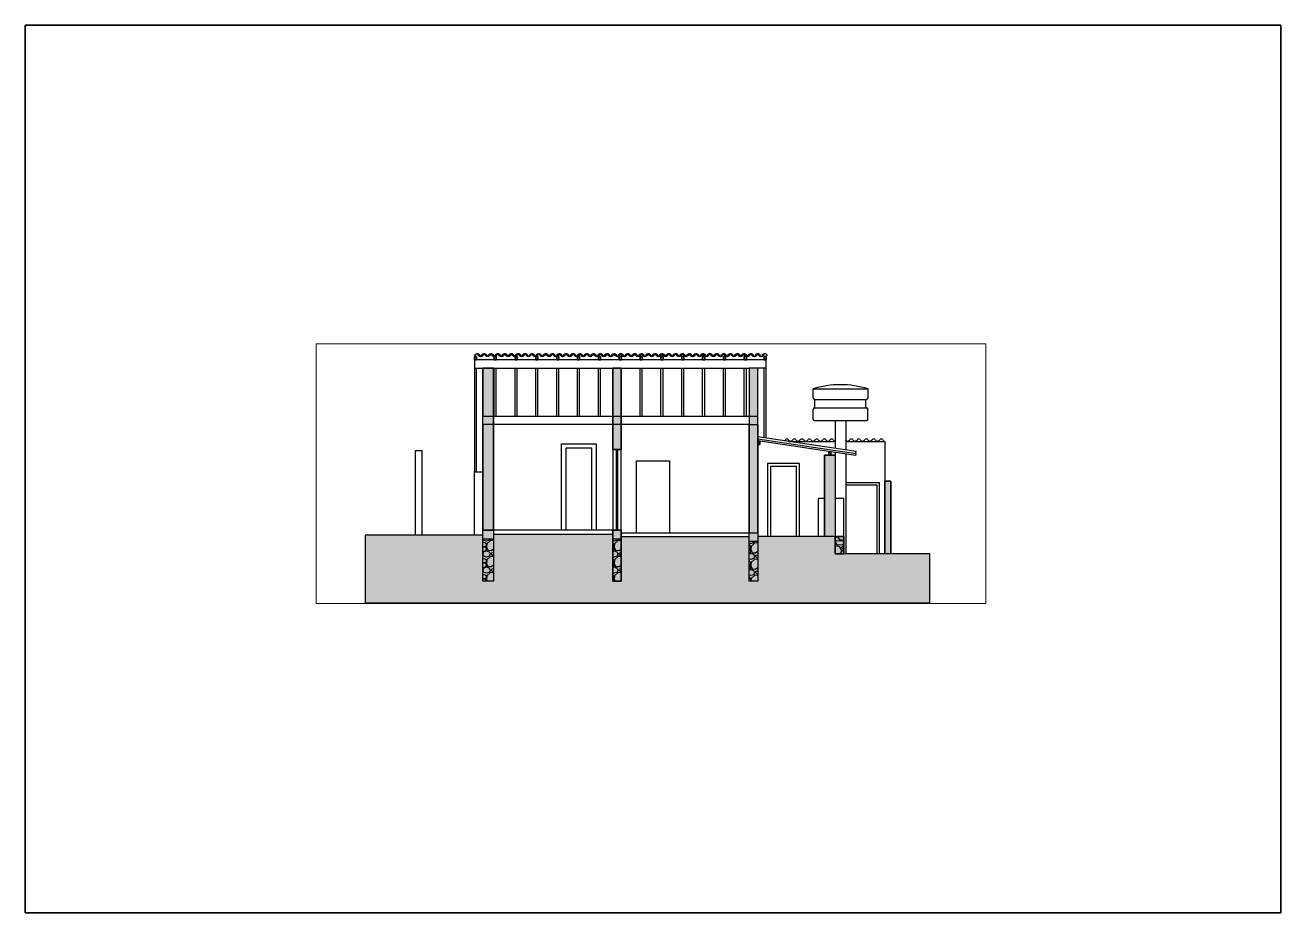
# Paper-space layout 'Layout1' of a CAD drawing. Header units: millimetres. Extents: x 21 to 318, y 103 to 313.
# The model-space entities are those that its viewports show. They can reach past a viewport. Long polylines and large blocks are cut down to what shows.
import ezdxf

# ---------------------------------------------------------------- set-up
doc = ezdxf.new("R2010")
doc.units = ezdxf.units.MM
for name, color, linetype, lineweight in [('A-ALV-___-___-EXI', 250, 'Continuous', 35), ('A-BAS-___-___-EXI', 250, 'Continuous', 25), ('A-CDA-___-___-EXI', 250, 'Continuous', 25), ('A-COB-___-___-EXI', 250, 'Continuous', 25), ('A-JAN-___-___-EXI', 250, 'Continuous', 25), ('A-PIS-___-___-EXI', 250, 'Continuous', 25), ('A-POR-___-___-EXI', 250, 'Continuous', 25), ('E-VIG-___-___-EXI', 250, 'Continuous', 25)]:
    doc.layers.add(name, color=color, linetype=linetype, lineweight=lineweight)

# ---------------------------------------------------------------- blocks, each defined once
blk = doc.blocks.new('A4 HORIZONTAL - A4-22938602-Não nomeada')
at = {"layer": 'A-ALV-___-___-EXI'}
for p, q in [((317.79, 313), (20.79, 313)), ((20.79, 313), (20.79, 103)), ((317.79, 103), (317.79, 313)), ((20.79, 103), (317.79, 103))]:
    blk.add_line(p, q, dxfattribs=at)

msp = doc.modelspace()

# ---------------------------------------------------------------- hatches: boundary and pattern name
at = {"layer": 'A-ALV-___-___-EXI'}
h = msp.add_hatch(color=11, dxfattribs=at)
h.paths.add_polyline_path([(33146, -12139), (33146, -10419), (32997, -10419), (32997, -12139)])
h.paths.add_polyline_path([(31827, -11729), (31827, -9800), (31575, -9800), (31575, -11729)])
h.paths.add_polyline_path([(29795, -11640), (29996, -11640), (29996, -7747), (29795, -7747)])
h.paths.add_polyline_path([(23496, -11580), (23743, -11580), (23743, -7747), (23496, -7747)])
h.paths.add_polyline_path([(26564, -9668), (26765, -9668), (26765, -7747), (26564, -7747)])
at = {"layer": 'A-BAS-___-___-EXI', "true_color": 0xcb9898}
msp.add_hatch(color=253, dxfattribs=at).paths.add_polyline_path([(34064, -13292), (34064, -12139), (31827, -12139), (31827, -11729), (29996, -11729), (29996, -12779), (29795, -12779), (29795, -11738), (26765, -11738), (26765, -12779), (26564, -12779), (26564, -11678), (23743, -11678), (23743, -12779), (23496, -12779), (23496, -11691), (20709, -11691), (20709, -13292), (27473, -13292)])
at = {"layer": 'A-COB-___-___-EXI', "true_color": 0xc19a82}
h = msp.add_hatch(color=33, dxfattribs=at)
h.paths.add_polyline_path([(31725, -9800), (31725, -9728), (31678, -9728), (31678, -9800)])
h.paths.add_polyline_path([(30047, -9548), (30047, -9476), (29996, -9476), (29996, -9548)])
h.paths.add_polyline_path([(24307, -7547), (24307, -7465), (24255, -7465), (24255, -7547)])
h.paths.add_polyline_path([(29236, -7547), (29236, -7465), (29185, -7465), (29185, -7547)])
h.paths.add_polyline_path([(24746, -7547), (24797, -7547), (24797, -7465), (24746, -7465)])
h.paths.add_polyline_path([(28741, -7547), (28741, -7465), (28690, -7465), (28690, -7547)])
h.paths.add_polyline_path([(25241, -7547), (25292, -7547), (25292, -7465), (25241, -7465)])
h.paths.add_polyline_path([(28250, -7547), (28250, -7465), (28199, -7465), (28199, -7547)])
h.paths.add_polyline_path([(25732, -7547), (25783, -7547), (25783, -7465), (25732, -7465)])
h.paths.add_polyline_path([(27755, -7547), (27755, -7465), (27704, -7465), (27704, -7547)])
h.paths.add_polyline_path([(26227, -7547), (26278, -7547), (26278, -7465), (26227, -7465)])
h.paths.add_polyline_path([(29676, -7547), (29727, -7547), (29727, -7465), (29676, -7465)])
h.paths.add_polyline_path([(30145, -7547), (30197, -7547), (30197, -7465), (30145, -7465)])
h.paths.add_polyline_path([(23811, -7547), (23811, -7465), (23760, -7465), (23760, -7547)])
h.paths.add_polyline_path([(23295, -7547), (23342, -7547), (23342, -7465), (23295, -7465)])
h.paths.add_polyline_path([(27264, -7547), (27264, -7465), (27213, -7465), (27213, -7547)])
h.paths.add_polyline_path([(26718, -7547), (26769, -7547), (26769, -7465), (26718, -7465)])
at = {"layer": 'E-VIG-___-___-EXI', "transparency": 33554636}
h = msp.add_hatch(color=9, dxfattribs=at)
h.paths.add_polyline_path([(29795, -12779), (29996, -12779), (29996, -11640), (29795, -11640)])
h.paths.add_polyline_path([(26564, -12779), (26765, -12779), (26765, -11580), (26564, -11580)])
h.paths.add_polyline_path([(23496, -12779), (23743, -12779), (23743, -11580), (23496, -11580)])
h.paths.add_polyline_path([(31827, -12139), (32028, -12139), (32028, -11729), (31827, -11729)])

# ---------------------------------------------------------------- linework, layer by layer
at = {"layer": 'A-ALV-___-___-EXI', "lineweight": 25}
for p, q in [((23342, -10193), (23342, -7747)), ((26564, -7747), (26564, -9668)), ((26765, -9668), (26765, -7747)), ((29795, -7747), (29795, -11640)), ((23743, -11580), (23743, -9079)), ((26564, -9668), (26564, -9079)), ((26765, -9079), (26765, -9668)), ((29795, -9079), (26765, -9079)), ((29795, -11640), (29795, -9079)), ((26564, -9668), (26765, -9668)), ((26765, -9668), (26564, -9668)), ((23295, -11691), (23295, -10193)), ((29795, -11640), (29996, -11640)), ((29795, -11640), (29996, -11640)), ((32028, -11729), (32028, -12139))]:
    msp.add_line(p, q, dxfattribs=at)
for points in [[(23295, -7747), (23295, -10193), (23496, -10193)], [(23496, -9079), (23496, -11580), (23496, -7747), (23743, -7747), (23496, -7747)], [(26765, -7747), (26765, -8878), (29795, -8878), (29795, -9079), (29996, -9079), (29996, -11640), (29996, -11729)], [(29795, -11738), (29795, -11640), (29996, -11640), (29996, -7747)], [(32075, -9476), (32997, -9476), (32997, -10419)], [(21904, -11691), (21904, -9689), (22053, -9689), (22053, -11691)], [(31827, -9740), (31827, -9800), (31575, -9800), (31575, -11729), (31575, -9800), (31827, -9800), (31827, -11729)], [(31827, -9800), (31827, -11729), (32028, -11729), (32028, -10829), (31827, -10829)], [(31575, -10829), (31426, -10829), (31426, -11729)], [(23496, -11691), (23496, -11580), (23743, -11580), (23743, -11678)], [(31827, -11759), (31831, -11759), (31870, -11729)], [(32028, -12037), (31998, -12062), (32028, -12105)]]:
    msp.add_lwpolyline(points, dxfattribs=at)
at = {"layer": 'A-ALV-___-___-EXI'}
msp.add_lwpolyline([(23496, -11580), (23743, -11580), (23743, -7747)], dxfattribs=at)
at = {"layer": 'A-ALV-___-___-EXI', "lineweight": 25}
msp.add_lwpolyline([(33146, -10419), (32997, -10419), (32997, -12139), (32997, -10419), (33146, -10419), (33146, -12139)], close=True, dxfattribs=at)
at = {"layer": 'A-BAS-___-___-EXI', "lineweight": 25}
for p, q in [((20905, -13292), (20905, -13316)), ((33884, -13292), (33884, -13316))]:
    msp.add_line(p, q, dxfattribs=at)
at = {"layer": 'A-BAS-___-___-EXI'}
msp.add_lwpolyline([(29795, -12779), (29795, -11738), (26765, -11738), (26765, -12779), (26564, -12779), (26564, -11678), (23743, -11678), (23743, -12779), (23496, -12779), (23496, -11580), (23743, -11580), (23743, -12779), (23496, -12779), (23496, -11691), (20709, -11691), (20709, -13292), (34064, -13292), (34064, -12139), (32028, -12139), (31827, -12139), (31827, -11729), (29996, -11729), (29996, -11738), (29996, -12779)], close=True, dxfattribs=at)
at = {"layer": 'A-CDA-___-___-EXI', "lineweight": 25}
for p, q in [((31336, -8486), (32565, -8486)), ((31349, -8686), (31349, -8486)), ((32553, -8686), (32553, -8486)), ((31302, -8951), (31302, -8725)), ((31336, -8686), (32565, -8686)), ((32600, -8951), (32600, -8725)), ((31336, -8985), (32565, -8985)), ((31827, -8985), (31827, -9642)), ((32075, -8985), (32075, -9676)), ((32075, -9779), (32075, -12139))]:
    msp.add_line(p, q, dxfattribs=at)
msp.add_lwpolyline([(31302, -8447), (31302, -8234), (32600, -8234), (32600, -8447)], dxfattribs=at)
for points in [[(32604, -8236), (32180, -8102), (31726, -8102), (31302, -8236)], [(31302, -8445), (31302, -8465), (31318, -8481), (31338, -8481)], [(32568, -8481), (32588, -8481), (32604, -8465), (32604, -8445)], [(31338, -8686), (31318, -8686), (31302, -8702), (31302, -8722)], [(32604, -8722), (32604, -8702), (32588, -8686), (32568, -8686)], [(31302, -8949), (31302, -8969), (31318, -8985), (31338, -8985)], [(32568, -8985), (32588, -8985), (32604, -8969), (32604, -8949)]]:
    msp.add_open_spline(points, degree=3, dxfattribs=at)
at = {"layer": 'A-COB-___-___-EXI', "lineweight": 25}
for p, q in [((23376, -7406), (23380, -7406)), ((24994, -7406), (24998, -7406)), ((25156, -7406), (25160, -7406)), ((25318, -7406), (25322, -7406)), ((26774, -7406), (26778, -7406)), ((26936, -7406), (26940, -7406)), ((27098, -7406), (27102, -7406)), ((28553, -7406), (28558, -7406)), ((28716, -7406), (28720, -7406)), ((28878, -7406), (28882, -7406)), ((23743, -8878), (23743, -7747)), ((23743, -7747), (29795, -7747)), ((23760, -8878), (23760, -7747)), ((23811, -8878), (23811, -7747)), ((24255, -8878), (24255, -7747)), ((24307, -8878), (24307, -7747)), ((24746, -8878), (24746, -7747)), ((24797, -8878), (24797, -7747)), ((25241, -8878), (25241, -7747)), ((25292, -8878), (25292, -7747)), ((25732, -8878), (25732, -7747)), ((25783, -8878), (25783, -7747)), ((26227, -8878), (26227, -7747)), ((26278, -8878), (26278, -7747)), ((26765, -7747), (26564, -7747)), ((26564, -8878), (26564, -7747)), ((27213, -8878), (27213, -7747)), ((27264, -8878), (27264, -7747)), ((27704, -8878), (27704, -7747)), ((27755, -8878), (27755, -7747)), ((28199, -8878), (28199, -7747)), ((28250, -8878), (28250, -7747)), ((28690, -8878), (28690, -7747)), ((28741, -8878), (28741, -7747)), ((29185, -8878), (29185, -7747)), ((29236, -8878), (29236, -7747)), ((29676, -8878), (29676, -7747)), ((29727, -8878), (29727, -7747)), ((30145, -9390), (30145, -7747)), ((23496, -9079), (23496, -8878)), ((23496, -8878), (23743, -8878)), ((23743, -9079), (23743, -8878)), ((23743, -8878), (26564, -8878)), ((26564, -9079), (26564, -8878)), ((26564, -8878), (26765, -8878)), ((26765, -8878), (26765, -9079)), ((29996, -9079), (29996, -8878)), ((23743, -9079), (23496, -9079)), ((26564, -9079), (23743, -9079)), ((26765, -9079), (26564, -9079)), ((30632, -9459), (30649, -9437)), ((30713, -9437), (30734, -9459)), ((30726, -9476), (31827, -9476)), ((30807, -9459), (30828, -9437)), ((30892, -9437), (30909, -9459)), ((31003, -9437), (30986, -9459)), ((31089, -9459), (31067, -9437)), ((31183, -9437), (31161, -9459)), ((31264, -9459), (31247, -9437)), ((31358, -9437), (31340, -9459)), ((31443, -9459), (31422, -9437)), ((31537, -9437), (31515, -9459)), ((31618, -9459), (31601, -9437)), ((31712, -9437), (31695, -9459)), ((31797, -9459), (31776, -9437)), ((32079, -9459), (32075, -9450)), ((32173, -9437), (32156, -9459)), ((32258, -9459), (32241, -9437)), ((32352, -9437), (32335, -9459)), ((32433, -9459), (32416, -9437)), ((32527, -9437), (32510, -9459)), ((32612, -9459), (32595, -9437)), ((32706, -9437), (32689, -9459)), ((32787, -9459), (32770, -9437)), ((32881, -9437), (32864, -9459)), ((32966, -9458), (32950, -9437))]:
    msp.add_line(p, q, dxfattribs=at)
at = {"layer": 'A-COB-___-___-EXI'}
for p, q in [((23811, -7465), (23760, -7465)), ((23760, -7465), (23760, -7547)), ((23760, -7547), (23811, -7547)), ((23811, -7547), (23811, -7465)), ((24255, -7465), (24255, -7547)), ((24307, -7465), (24255, -7465)), ((24255, -7547), (24307, -7547)), ((24307, -7547), (24307, -7465)), ((24746, -7465), (24746, -7547)), ((24797, -7465), (24746, -7465)), ((24746, -7547), (24797, -7547)), ((24797, -7547), (24797, -7465)), ((25241, -7465), (25241, -7547)), ((25292, -7465), (25241, -7465)), ((25241, -7547), (25292, -7547)), ((25292, -7547), (25292, -7465)), ((25783, -7465), (25732, -7465)), ((25732, -7465), (25732, -7547)), ((25732, -7547), (25783, -7547)), ((25783, -7547), (25783, -7465)), ((26278, -7465), (26227, -7465)), ((26227, -7465), (26227, -7547)), ((26227, -7547), (26278, -7547)), ((26278, -7547), (26278, -7465)), ((26769, -7465), (26718, -7465)), ((26718, -7465), (26718, -7547)), ((26718, -7547), (26769, -7547)), ((26769, -7547), (26769, -7465)), ((27264, -7465), (27213, -7465)), ((27213, -7465), (27213, -7547)), ((27213, -7547), (27264, -7547)), ((27264, -7547), (27264, -7465)), ((27704, -7465), (27704, -7547)), ((27755, -7465), (27704, -7465)), ((27704, -7547), (27755, -7547)), ((27755, -7547), (27755, -7465)), ((28250, -7465), (28199, -7465)), ((28199, -7465), (28199, -7547)), ((28199, -7547), (28250, -7547)), ((28250, -7547), (28250, -7465)), ((28741, -7465), (28690, -7465)), ((28690, -7465), (28690, -7547)), ((28690, -7547), (28741, -7547)), ((28741, -7547), (28741, -7465)), ((29185, -7465), (29185, -7547)), ((29236, -7465), (29185, -7465)), ((29185, -7547), (29236, -7547)), ((29236, -7547), (29236, -7465)), ((29727, -7465), (29676, -7465)), ((29676, -7465), (29676, -7547)), ((29676, -7547), (29727, -7547)), ((29727, -7547), (29727, -7465)), ((30145, -7465), (30145, -7547)), ((30197, -7465), (30145, -7465)), ((30145, -7547), (30197, -7547)), ((30197, -7547), (30197, -7465)), ((31725, -9728), (31678, -9728)), ((31678, -9728), (31678, -9800)), ((31725, -9800), (31725, -9728))]:
    msp.add_line(p, q, dxfattribs=at)
at = {"layer": 'A-COB-___-___-EXI', "lineweight": 25}
for points in [[(23342, -7465), (23342, -7547), (23295, -7547), (23295, -7465)], [(23811, -7465), (23811, -7547), (23760, -7547), (23760, -7465)], [(24307, -7465), (24307, -7547), (24255, -7547), (24255, -7465)], [(24797, -7465), (24797, -7547), (24746, -7547), (24746, -7465)], [(25292, -7465), (25292, -7547), (25241, -7547), (25241, -7465)], [(25783, -7465), (25783, -7547), (25732, -7547), (25732, -7465)], [(26278, -7465), (26278, -7547), (26227, -7547), (26227, -7465)], [(26769, -7465), (26769, -7547), (26718, -7547), (26718, -7465)], [(27264, -7465), (27264, -7547), (27213, -7547), (27213, -7465)], [(27755, -7465), (27755, -7547), (27704, -7547), (27704, -7465)], [(28250, -7465), (28250, -7547), (28199, -7547), (28199, -7465)], [(28741, -7465), (28741, -7547), (28690, -7547), (28690, -7465)], [(29236, -7465), (29236, -7547), (29185, -7547), (29185, -7465)], [(29727, -7465), (29727, -7547), (29676, -7547), (29676, -7465)], [(30197, -7465), (30197, -7547), (30145, -7547), (30145, -7465)], [(30047, -9548), (30047, -9476), (29996, -9476), (30047, -9476), (30047, -9548), (29996, -9548)], [(31725, -9728), (31725, -9800), (31678, -9800), (31678, -9728)]]:
    msp.add_lwpolyline(points, close=True, dxfattribs=at)
for points in [[(30197, -7747), (30197, -7547), (23295, -7547), (23342, -7547), (23342, -7465), (23295, -7465), (23295, -7547), (23295, -7747), (23496, -7747), (23496, -8878)], [(30197, -9395), (30197, -7747), (29996, -7747), (29795, -7747), (29795, -8878), (29996, -8878), (29996, -7747), (29795, -7747)], [(32318, -9766), (32326, -9715), (29996, -9365)], [(29996, -9416), (32318, -9766), (32309, -9813), (29996, -9467)]]:
    msp.add_lwpolyline(points, dxfattribs=at)
for points, knots in [([(23328, -7411), (23312, -7420), (23301, -7435), (23297, -7453), (23301, -7435), (23312, -7420), (23328, -7411), (23343, -7401), (23362, -7399), (23380, -7404), (23362, -7399), (23343, -7401), (23328, -7411), (23312, -7420), (23301, -7435), (23297, -7453), (23301, -7435), (23312, -7420), (23328, -7411), (23343, -7401), (23362, -7399), (23380, -7404), (23362, -7399), (23343, -7401), (23328, -7411)], [0, 0, 0, 0, 1, 1, 1, 2, 2, 2, 3, 3, 3, 4, 4, 4, 5, 5, 5, 6, 6, 6, 7, 7, 7, 8, 8, 8, 8]), ([(23365, -7404), (23373, -7440), (23405, -7465), (23442, -7465), (23479, -7465), (23511, -7440), (23519, -7404)], [0, 0, 0, 0, 1, 1, 1, 2, 2, 2, 2]), ([(23381, -7404), (23403, -7411), (23420, -7430), (23426, -7453), (23420, -7430), (23403, -7411), (23381, -7404)], [0, 0, 0, 0, 1, 1, 1, 2, 2, 2, 2]), ([(23490, -7411), (23474, -7420), (23463, -7435), (23459, -7453), (23463, -7435), (23474, -7420), (23490, -7411), (23505, -7401), (23524, -7399), (23542, -7404), (23524, -7399), (23505, -7401), (23490, -7411), (23474, -7420), (23463, -7435), (23459, -7453), (23463, -7435), (23474, -7420), (23490, -7411), (23505, -7401), (23524, -7399), (23542, -7404), (23524, -7399), (23505, -7401), (23490, -7411)], [0, 0, 0, 0, 1, 1, 1, 2, 2, 2, 3, 3, 3, 4, 4, 4, 5, 5, 5, 6, 6, 6, 7, 7, 7, 8, 8, 8, 8]), ([(23527, -7404), (23535, -7440), (23567, -7465), (23604, -7465), (23641, -7465), (23673, -7440), (23681, -7404)], [0, 0, 0, 0, 1, 1, 1, 2, 2, 2, 2]), ([(23543, -7404), (23565, -7411), (23582, -7430), (23588, -7453), (23582, -7430), (23565, -7411), (23543, -7404), (23565, -7411), (23582, -7430), (23588, -7453), (23582, -7430), (23565, -7411), (23543, -7404)], [0, 0, 0, 0, 1, 1, 1, 2, 2, 2, 3, 3, 3, 4, 4, 4, 4]), ([(23652, -7411), (23668, -7401), (23687, -7399), (23704, -7404), (23687, -7399), (23668, -7401), (23652, -7411), (23636, -7420), (23625, -7435), (23621, -7453), (23625, -7435), (23636, -7420), (23652, -7411)], [0, 0, 0, 0, 1, 1, 1, 2, 2, 2, 3, 3, 3, 4, 4, 4, 4]), ([(23690, -7404), (23698, -7440), (23730, -7465), (23767, -7465), (23803, -7465), (23836, -7440), (23844, -7404)], [0, 0, 0, 0, 1, 1, 1, 2, 2, 2, 2]), ([(23705, -7404), (23728, -7411), (23745, -7430), (23750, -7453), (23745, -7430), (23728, -7411), (23705, -7404)], [0, 0, 0, 0, 1, 1, 1, 2, 2, 2, 2]), ([(23814, -7411), (23830, -7401), (23849, -7399), (23866, -7404), (23849, -7399), (23830, -7401), (23814, -7411), (23798, -7420), (23787, -7435), (23783, -7453), (23787, -7435), (23798, -7420), (23814, -7411)], [0, 0, 0, 0, 1, 1, 1, 2, 2, 2, 3, 3, 3, 4, 4, 4, 4]), ([(23852, -7404), (23860, -7440), (23892, -7465), (23929, -7465), (23966, -7465), (23998, -7440), (24006, -7404)], [0, 0, 0, 0, 1, 1, 1, 2, 2, 2, 2]), ([(23867, -7404), (23890, -7411), (23907, -7430), (23912, -7453), (23907, -7430), (23890, -7411), (23867, -7404)], [0, 0, 0, 0, 1, 1, 1, 2, 2, 2, 2]), ([(23976, -7411), (23992, -7401), (24011, -7399), (24028, -7404), (24011, -7399), (23992, -7401), (23976, -7411), (23961, -7420), (23949, -7435), (23945, -7453), (23949, -7435), (23961, -7420), (23976, -7411)], [0, 0, 0, 0, 1, 1, 1, 2, 2, 2, 3, 3, 3, 4, 4, 4, 4]), ([(24014, -7404), (24022, -7440), (24054, -7465), (24091, -7465), (24128, -7465), (24160, -7440), (24168, -7404)], [0, 0, 0, 0, 1, 1, 1, 2, 2, 2, 2]), ([(24030, -7404), (24052, -7411), (24069, -7430), (24074, -7453), (24069, -7430), (24052, -7411), (24030, -7404)], [0, 0, 0, 0, 1, 1, 1, 2, 2, 2, 2]), ([(24134, -7411), (24150, -7401), (24169, -7399), (24186, -7404), (24169, -7399), (24150, -7401), (24134, -7411), (24118, -7420), (24107, -7435), (24103, -7453), (24107, -7435), (24118, -7420), (24134, -7411)], [0, 0, 0, 0, 1, 1, 1, 2, 2, 2, 3, 3, 3, 4, 4, 4, 4]), ([(24172, -7404), (24180, -7440), (24212, -7465), (24249, -7465), (24286, -7465), (24318, -7440), (24326, -7404)], [0, 0, 0, 0, 1, 1, 1, 2, 2, 2, 2]), ([(24187, -7404), (24210, -7411), (24227, -7430), (24232, -7453), (24227, -7430), (24210, -7411), (24187, -7404)], [0, 0, 0, 0, 1, 1, 1, 2, 2, 2, 2]), ([(24296, -7411), (24312, -7401), (24331, -7399), (24349, -7404), (24331, -7399), (24312, -7401), (24296, -7411), (24281, -7420), (24269, -7435), (24265, -7453), (24269, -7435), (24281, -7420), (24296, -7411)], [0, 0, 0, 0, 1, 1, 1, 2, 2, 2, 3, 3, 3, 4, 4, 4, 4]), ([(24334, -7404), (24342, -7440), (24374, -7465), (24411, -7465), (24448, -7465), (24480, -7440), (24488, -7404)], [0, 0, 0, 0, 1, 1, 1, 2, 2, 2, 2]), ([(24350, -7404), (24372, -7411), (24389, -7430), (24394, -7453), (24389, -7430), (24372, -7411), (24350, -7404)], [0, 0, 0, 0, 1, 1, 1, 2, 2, 2, 2]), ([(24459, -7411), (24474, -7401), (24493, -7399), (24511, -7404), (24493, -7399), (24474, -7401), (24459, -7411), (24443, -7420), (24432, -7435), (24428, -7453), (24432, -7435), (24443, -7420), (24459, -7411)], [0, 0, 0, 0, 1, 1, 1, 2, 2, 2, 3, 3, 3, 4, 4, 4, 4]), ([(24496, -7404), (24504, -7440), (24536, -7465), (24573, -7465), (24610, -7465), (24642, -7440), (24650, -7404)], [0, 0, 0, 0, 1, 1, 1, 2, 2, 2, 2]), ([(24512, -7404), (24534, -7411), (24551, -7430), (24557, -7453), (24551, -7430), (24534, -7411), (24512, -7404)], [0, 0, 0, 0, 1, 1, 1, 2, 2, 2, 2]), ([(24621, -7411), (24637, -7401), (24655, -7399), (24673, -7404), (24655, -7399), (24637, -7401), (24621, -7411), (24605, -7420), (24594, -7435), (24590, -7453), (24594, -7435), (24605, -7420), (24621, -7411)], [0, 0, 0, 0, 1, 1, 1, 2, 2, 2, 3, 3, 3, 4, 4, 4, 4]), ([(24658, -7404), (24667, -7440), (24699, -7465), (24735, -7465), (24772, -7465), (24804, -7440), (24813, -7404)], [0, 0, 0, 0, 1, 1, 1, 2, 2, 2, 2]), ([(24674, -7404), (24696, -7411), (24713, -7430), (24719, -7453), (24713, -7430), (24696, -7411), (24674, -7404)], [0, 0, 0, 0, 1, 1, 1, 2, 2, 2, 2]), ([(24783, -7411), (24799, -7401), (24818, -7399), (24835, -7404), (24818, -7399), (24799, -7401), (24783, -7411), (24767, -7420), (24756, -7435), (24752, -7453), (24756, -7435), (24767, -7420), (24783, -7411)], [0, 0, 0, 0, 1, 1, 1, 2, 2, 2, 3, 3, 3, 4, 4, 4, 4]), ([(24821, -7404), (24829, -7440), (24861, -7465), (24898, -7465), (24935, -7465), (24967, -7440), (24975, -7404)], [0, 0, 0, 0, 1, 1, 1, 2, 2, 2, 2]), ([(24836, -7404), (24859, -7411), (24876, -7430), (24881, -7453), (24876, -7430), (24859, -7411), (24836, -7404)], [0, 0, 0, 0, 1, 1, 1, 2, 2, 2, 2]), ([(24945, -7411), (24961, -7401), (24980, -7399), (24997, -7404), (24980, -7399), (24961, -7401), (24945, -7411), (24929, -7420), (24918, -7435), (24914, -7453), (24918, -7435), (24929, -7420), (24945, -7411)], [0, 0, 0, 0, 1, 1, 1, 2, 2, 2, 3, 3, 3, 4, 4, 4, 4]), ([(24983, -7404), (24991, -7440), (25023, -7465), (25060, -7465), (25097, -7465), (25129, -7440), (25137, -7404)], [0, 0, 0, 0, 1, 1, 1, 2, 2, 2, 2]), ([(24998, -7404), (25021, -7411), (25038, -7430), (25043, -7453), (25038, -7430), (25021, -7411), (24998, -7404)], [0, 0, 0, 0, 1, 1, 1, 2, 2, 2, 2]), ([(25107, -7411), (25123, -7401), (25142, -7399), (25160, -7404), (25142, -7399), (25123, -7401), (25107, -7411), (25092, -7420), (25080, -7435), (25076, -7453), (25080, -7435), (25092, -7420), (25107, -7411)], [0, 0, 0, 0, 1, 1, 1, 2, 2, 2, 3, 3, 3, 4, 4, 4, 4]), ([(25145, -7404), (25153, -7440), (25185, -7465), (25222, -7465), (25259, -7465), (25291, -7440), (25299, -7404)], [0, 0, 0, 0, 1, 1, 1, 2, 2, 2, 2]), ([(25161, -7404), (25183, -7411), (25200, -7430), (25205, -7453), (25200, -7430), (25183, -7411), (25161, -7404)], [0, 0, 0, 0, 1, 1, 1, 2, 2, 2, 2]), ([(25270, -7411), (25285, -7401), (25304, -7399), (25322, -7404), (25304, -7399), (25285, -7401), (25270, -7411), (25254, -7420), (25243, -7435), (25239, -7453), (25243, -7435), (25254, -7420), (25270, -7411)], [0, 0, 0, 0, 1, 1, 1, 2, 2, 2, 3, 3, 3, 4, 4, 4, 4]), ([(25307, -7404), (25315, -7440), (25347, -7465), (25384, -7465), (25421, -7465), (25453, -7440), (25461, -7404)], [0, 0, 0, 0, 1, 1, 1, 2, 2, 2, 2]), ([(25323, -7404), (25345, -7411), (25362, -7430), (25368, -7453), (25362, -7430), (25345, -7411), (25323, -7404)], [0, 0, 0, 0, 1, 1, 1, 2, 2, 2, 2]), ([(25432, -7411), (25447, -7401), (25466, -7399), (25484, -7404), (25466, -7399), (25447, -7401), (25432, -7411), (25416, -7420), (25405, -7435), (25401, -7453), (25405, -7435), (25416, -7420), (25432, -7411)], [0, 0, 0, 0, 1, 1, 1, 2, 2, 2, 3, 3, 3, 4, 4, 4, 4]), ([(25469, -7404), (25477, -7440), (25509, -7465), (25546, -7465), (25583, -7465), (25615, -7440), (25623, -7404)], [0, 0, 0, 0, 1, 1, 1, 2, 2, 2, 2]), ([(25485, -7404), (25507, -7411), (25524, -7430), (25530, -7453), (25524, -7430), (25507, -7411), (25485, -7404)], [0, 0, 0, 0, 1, 1, 1, 2, 2, 2, 2]), ([(25594, -7411), (25610, -7401), (25629, -7399), (25646, -7404), (25629, -7399), (25610, -7401), (25594, -7411), (25578, -7420), (25567, -7435), (25563, -7453), (25567, -7435), (25578, -7420), (25594, -7411)], [0, 0, 0, 0, 1, 1, 1, 2, 2, 2, 3, 3, 3, 4, 4, 4, 4]), ([(25632, -7404), (25640, -7440), (25672, -7465), (25709, -7465), (25746, -7465), (25778, -7440), (25786, -7404)], [0, 0, 0, 0, 1, 1, 1, 2, 2, 2, 2]), ([(25647, -7404), (25670, -7411), (25687, -7430), (25692, -7453), (25687, -7430), (25670, -7411), (25647, -7404)], [0, 0, 0, 0, 1, 1, 1, 2, 2, 2, 2]), ([(25756, -7411), (25772, -7401), (25791, -7399), (25808, -7404), (25791, -7399), (25772, -7401), (25756, -7411), (25740, -7420), (25729, -7435), (25725, -7453), (25729, -7435), (25740, -7420), (25756, -7411)], [0, 0, 0, 0, 1, 1, 1, 2, 2, 2, 3, 3, 3, 4, 4, 4, 4]), ([(25794, -7404), (25802, -7440), (25834, -7465), (25871, -7465), (25908, -7465), (25940, -7440), (25948, -7404)], [0, 0, 0, 0, 1, 1, 1, 2, 2, 2, 2]), ([(25809, -7404), (25832, -7411), (25849, -7430), (25854, -7453), (25849, -7430), (25832, -7411), (25809, -7404)], [0, 0, 0, 0, 1, 1, 1, 2, 2, 2, 2]), ([(25918, -7411), (25934, -7401), (25953, -7399), (25970, -7404), (25953, -7399), (25934, -7401), (25918, -7411), (25903, -7420), (25891, -7435), (25887, -7453), (25891, -7435), (25903, -7420), (25918, -7411)], [0, 0, 0, 0, 1, 1, 1, 2, 2, 2, 3, 3, 3, 4, 4, 4, 4]), ([(25956, -7404), (25964, -7440), (25996, -7465), (26033, -7465), (26070, -7465), (26102, -7440), (26110, -7404)], [0, 0, 0, 0, 1, 1, 1, 2, 2, 2, 2]), ([(25972, -7404), (25994, -7411), (26011, -7430), (26016, -7453), (26011, -7430), (25994, -7411), (25972, -7404)], [0, 0, 0, 0, 1, 1, 1, 2, 2, 2, 2]), ([(26076, -7411), (26092, -7401), (26111, -7399), (26128, -7404), (26111, -7399), (26092, -7401), (26076, -7411), (26060, -7420), (26049, -7435), (26045, -7453), (26049, -7435), (26060, -7420), (26076, -7411)], [0, 0, 0, 0, 1, 1, 1, 2, 2, 2, 3, 3, 3, 4, 4, 4, 4]), ([(26118, -7404), (26126, -7440), (26158, -7465), (26195, -7465), (26232, -7465), (26264, -7440), (26272, -7404)], [0, 0, 0, 0, 1, 1, 1, 2, 2, 2, 2]), ([(26130, -7404), (26152, -7411), (26169, -7430), (26174, -7453), (26169, -7430), (26152, -7411), (26130, -7404)], [0, 0, 0, 0, 1, 1, 1, 2, 2, 2, 2]), ([(26238, -7411), (26254, -7401), (26273, -7399), (26291, -7404), (26273, -7399), (26254, -7401), (26238, -7411), (26223, -7420), (26211, -7435), (26207, -7453), (26211, -7435), (26223, -7420), (26238, -7411)], [0, 0, 0, 0, 1, 1, 1, 2, 2, 2, 3, 3, 3, 4, 4, 4, 4]), ([(26280, -7404), (26288, -7440), (26320, -7465), (26357, -7465), (26394, -7465), (26426, -7440), (26434, -7404)], [0, 0, 0, 0, 1, 1, 1, 2, 2, 2, 2]), ([(26292, -7404), (26314, -7411), (26331, -7430), (26336, -7453), (26331, -7430), (26314, -7411), (26292, -7404)], [0, 0, 0, 0, 1, 1, 1, 2, 2, 2, 2]), ([(26401, -7411), (26416, -7401), (26435, -7399), (26453, -7404), (26435, -7399), (26416, -7401), (26401, -7411), (26385, -7420), (26374, -7435), (26370, -7453), (26374, -7435), (26385, -7420), (26401, -7411)], [0, 0, 0, 0, 1, 1, 1, 2, 2, 2, 3, 3, 3, 4, 4, 4, 4]), ([(26438, -7404), (26446, -7440), (26478, -7465), (26515, -7465), (26552, -7465), (26584, -7440), (26592, -7404)], [0, 0, 0, 0, 1, 1, 1, 2, 2, 2, 2]), ([(26454, -7404), (26476, -7411), (26493, -7430), (26499, -7453), (26493, -7430), (26476, -7411), (26454, -7404)], [0, 0, 0, 0, 1, 1, 1, 2, 2, 2, 2]), ([(26563, -7411), (26579, -7401), (26597, -7399), (26615, -7404), (26597, -7399), (26579, -7401), (26563, -7411), (26547, -7420), (26536, -7435), (26532, -7453), (26536, -7435), (26547, -7420), (26563, -7411)], [0, 0, 0, 0, 1, 1, 1, 2, 2, 2, 3, 3, 3, 4, 4, 4, 4]), ([(26600, -7404), (26609, -7440), (26641, -7465), (26678, -7465), (26714, -7465), (26746, -7440), (26755, -7404)], [0, 0, 0, 0, 1, 1, 1, 2, 2, 2, 2]), ([(26616, -7404), (26638, -7411), (26655, -7430), (26661, -7453), (26655, -7430), (26638, -7411), (26616, -7404)], [0, 0, 0, 0, 1, 1, 1, 2, 2, 2, 2]), ([(26725, -7411), (26741, -7401), (26760, -7399), (26777, -7404), (26760, -7399), (26741, -7401), (26725, -7411), (26709, -7420), (26698, -7435), (26694, -7453), (26698, -7435), (26709, -7420), (26725, -7411)], [0, 0, 0, 0, 1, 1, 1, 2, 2, 2, 3, 3, 3, 4, 4, 4, 4]), ([(26763, -7404), (26771, -7440), (26803, -7465), (26840, -7465), (26877, -7465), (26909, -7440), (26917, -7404)], [0, 0, 0, 0, 1, 1, 1, 2, 2, 2, 2]), ([(26778, -7404), (26801, -7411), (26818, -7430), (26823, -7453), (26818, -7430), (26801, -7411), (26778, -7404)], [0, 0, 0, 0, 1, 1, 1, 2, 2, 2, 2]), ([(26887, -7411), (26903, -7401), (26922, -7399), (26939, -7404), (26922, -7399), (26903, -7401), (26887, -7411), (26871, -7420), (26860, -7435), (26856, -7453), (26860, -7435), (26871, -7420), (26887, -7411)], [0, 0, 0, 0, 1, 1, 1, 2, 2, 2, 3, 3, 3, 4, 4, 4, 4]), ([(26925, -7404), (26933, -7440), (26965, -7465), (27002, -7465), (27039, -7465), (27071, -7440), (27079, -7404)], [0, 0, 0, 0, 1, 1, 1, 2, 2, 2, 2]), ([(26940, -7404), (26963, -7411), (26980, -7430), (26985, -7453), (26980, -7430), (26963, -7411), (26940, -7404)], [0, 0, 0, 0, 1, 1, 1, 2, 2, 2, 2]), ([(27049, -7411), (27065, -7401), (27084, -7399), (27102, -7404), (27084, -7399), (27065, -7401), (27049, -7411), (27034, -7420), (27022, -7435), (27018, -7453), (27022, -7435), (27034, -7420), (27049, -7411)], [0, 0, 0, 0, 1, 1, 1, 2, 2, 2, 3, 3, 3, 4, 4, 4, 4]), ([(27087, -7404), (27095, -7440), (27127, -7465), (27164, -7465), (27201, -7465), (27233, -7440), (27241, -7404)], [0, 0, 0, 0, 1, 1, 1, 2, 2, 2, 2]), ([(27103, -7404), (27125, -7411), (27142, -7430), (27147, -7453), (27142, -7430), (27125, -7411), (27103, -7404)], [0, 0, 0, 0, 1, 1, 1, 2, 2, 2, 2]), ([(27212, -7411), (27227, -7401), (27246, -7399), (27264, -7404), (27246, -7399), (27227, -7401), (27212, -7411), (27196, -7420), (27185, -7435), (27181, -7453), (27185, -7435), (27196, -7420), (27212, -7411)], [0, 0, 0, 0, 1, 1, 1, 2, 2, 2, 3, 3, 3, 4, 4, 4, 4]), ([(27249, -7404), (27257, -7440), (27289, -7465), (27326, -7465), (27363, -7465), (27395, -7440), (27403, -7404)], [0, 0, 0, 0, 1, 1, 1, 2, 2, 2, 2]), ([(27265, -7404), (27287, -7411), (27304, -7430), (27310, -7453), (27304, -7430), (27287, -7411), (27265, -7404)], [0, 0, 0, 0, 1, 1, 1, 2, 2, 2, 2]), ([(27374, -7411), (27389, -7401), (27408, -7399), (27426, -7404), (27408, -7399), (27389, -7401), (27374, -7411), (27358, -7420), (27347, -7435), (27343, -7453), (27347, -7435), (27358, -7420), (27374, -7411)], [0, 0, 0, 0, 1, 1, 1, 2, 2, 2, 3, 3, 3, 4, 4, 4, 4]), ([(27411, -7404), (27419, -7440), (27452, -7465), (27488, -7465), (27525, -7465), (27557, -7440), (27565, -7404)], [0, 0, 0, 0, 1, 1, 1, 2, 2, 2, 2]), ([(27427, -7404), (27449, -7411), (27466, -7430), (27472, -7453), (27466, -7430), (27449, -7411), (27427, -7404)], [0, 0, 0, 0, 1, 1, 1, 2, 2, 2, 2]), ([(27536, -7411), (27552, -7401), (27571, -7399), (27588, -7404), (27571, -7399), (27552, -7401), (27536, -7411), (27520, -7420), (27509, -7435), (27505, -7453), (27509, -7435), (27520, -7420), (27536, -7411)], [0, 0, 0, 0, 1, 1, 1, 2, 2, 2, 3, 3, 3, 4, 4, 4, 4]), ([(27574, -7404), (27582, -7440), (27614, -7465), (27651, -7465), (27688, -7465), (27720, -7440), (27728, -7404)], [0, 0, 0, 0, 1, 1, 1, 2, 2, 2, 2]), ([(27589, -7404), (27612, -7411), (27629, -7430), (27634, -7453), (27629, -7430), (27612, -7411), (27589, -7404)], [0, 0, 0, 0, 1, 1, 1, 2, 2, 2, 2]), ([(27698, -7411), (27714, -7401), (27733, -7399), (27750, -7404), (27733, -7399), (27714, -7401), (27698, -7411), (27682, -7420), (27671, -7435), (27667, -7453), (27671, -7435), (27682, -7420), (27698, -7411)], [0, 0, 0, 0, 1, 1, 1, 2, 2, 2, 3, 3, 3, 4, 4, 4, 4]), ([(27732, -7404), (27740, -7440), (27772, -7465), (27809, -7465), (27845, -7465), (27877, -7440), (27886, -7404)], [0, 0, 0, 0, 1, 1, 1, 2, 2, 2, 2]), ([(27751, -7404), (27774, -7411), (27791, -7430), (27796, -7453), (27791, -7430), (27774, -7411), (27751, -7404)], [0, 0, 0, 0, 1, 1, 1, 2, 2, 2, 2]), ([(27856, -7411), (27872, -7401), (27891, -7399), (27908, -7404), (27891, -7399), (27872, -7401), (27856, -7411), (27840, -7420), (27829, -7435), (27825, -7453), (27829, -7435), (27840, -7420), (27856, -7411)], [0, 0, 0, 0, 1, 1, 1, 2, 2, 2, 3, 3, 3, 4, 4, 4, 4]), ([(27894, -7404), (27902, -7440), (27934, -7465), (27971, -7465), (28008, -7465), (28040, -7440), (28048, -7404)], [0, 0, 0, 0, 1, 1, 1, 2, 2, 2, 2]), ([(27909, -7404), (27932, -7411), (27949, -7430), (27954, -7453), (27949, -7430), (27932, -7411), (27909, -7404)], [0, 0, 0, 0, 1, 1, 1, 2, 2, 2, 2]), ([(28018, -7411), (28034, -7401), (28053, -7399), (28070, -7404), (28053, -7399), (28034, -7401), (28018, -7411), (28002, -7420), (27991, -7435), (27987, -7453), (27991, -7435), (28002, -7420), (28018, -7411)], [0, 0, 0, 0, 1, 1, 1, 2, 2, 2, 3, 3, 3, 4, 4, 4, 4]), ([(28056, -7404), (28064, -7440), (28096, -7465), (28133, -7465), (28170, -7465), (28202, -7440), (28210, -7404)], [0, 0, 0, 0, 1, 1, 1, 2, 2, 2, 2]), ([(28072, -7404), (28094, -7411), (28111, -7430), (28116, -7453), (28111, -7430), (28094, -7411), (28072, -7404)], [0, 0, 0, 0, 1, 1, 1, 2, 2, 2, 2]), ([(28180, -7411), (28196, -7401), (28215, -7399), (28233, -7404), (28215, -7399), (28196, -7401), (28180, -7411), (28165, -7420), (28153, -7435), (28149, -7453), (28153, -7435), (28165, -7420), (28180, -7411)], [0, 0, 0, 0, 1, 1, 1, 2, 2, 2, 3, 3, 3, 4, 4, 4, 4]), ([(28218, -7404), (28226, -7440), (28258, -7465), (28295, -7465), (28332, -7465), (28364, -7440), (28372, -7404)], [0, 0, 0, 0, 1, 1, 1, 2, 2, 2, 2]), ([(28234, -7404), (28256, -7411), (28273, -7430), (28278, -7453), (28273, -7430), (28256, -7411), (28234, -7404)], [0, 0, 0, 0, 1, 1, 1, 2, 2, 2, 2]), ([(28343, -7411), (28358, -7401), (28377, -7399), (28395, -7404), (28377, -7399), (28358, -7401), (28343, -7411), (28327, -7420), (28316, -7435), (28312, -7453), (28316, -7435), (28327, -7420), (28343, -7411)], [0, 0, 0, 0, 1, 1, 1, 2, 2, 2, 3, 3, 3, 4, 4, 4, 4]), ([(28380, -7404), (28388, -7440), (28420, -7465), (28457, -7465), (28494, -7465), (28526, -7440), (28534, -7404)], [0, 0, 0, 0, 1, 1, 1, 2, 2, 2, 2]), ([(28396, -7404), (28418, -7411), (28435, -7430), (28441, -7453), (28435, -7430), (28418, -7411), (28396, -7404)], [0, 0, 0, 0, 1, 1, 1, 2, 2, 2, 2]), ([(28505, -7411), (28521, -7401), (28539, -7399), (28557, -7404), (28539, -7399), (28521, -7401), (28505, -7411), (28489, -7420), (28478, -7435), (28474, -7453), (28478, -7435), (28489, -7420), (28505, -7411)], [0, 0, 0, 0, 1, 1, 1, 2, 2, 2, 3, 3, 3, 4, 4, 4, 4]), ([(28542, -7404), (28551, -7440), (28583, -7465), (28620, -7465), (28656, -7465), (28688, -7440), (28697, -7404)], [0, 0, 0, 0, 1, 1, 1, 2, 2, 2, 2]), ([(28558, -7404), (28580, -7411), (28597, -7430), (28603, -7453), (28597, -7430), (28580, -7411), (28558, -7404)], [0, 0, 0, 0, 1, 1, 1, 2, 2, 2, 2]), ([(28667, -7411), (28683, -7401), (28702, -7399), (28719, -7404), (28702, -7399), (28683, -7401), (28667, -7411), (28651, -7420), (28640, -7435), (28636, -7453), (28640, -7435), (28651, -7420), (28667, -7411)], [0, 0, 0, 0, 1, 1, 1, 2, 2, 2, 3, 3, 3, 4, 4, 4, 4]), ([(28705, -7404), (28713, -7440), (28745, -7465), (28782, -7465), (28819, -7465), (28851, -7440), (28859, -7404)], [0, 0, 0, 0, 1, 1, 1, 2, 2, 2, 2]), ([(28720, -7404), (28743, -7411), (28760, -7430), (28765, -7453), (28760, -7430), (28743, -7411), (28720, -7404)], [0, 0, 0, 0, 1, 1, 1, 2, 2, 2, 2]), ([(28829, -7411), (28845, -7401), (28864, -7399), (28881, -7404), (28864, -7399), (28845, -7401), (28829, -7411), (28813, -7420), (28802, -7435), (28798, -7453), (28802, -7435), (28813, -7420), (28829, -7411)], [0, 0, 0, 0, 1, 1, 1, 2, 2, 2, 3, 3, 3, 4, 4, 4, 4]), ([(28867, -7404), (28875, -7440), (28907, -7465), (28944, -7465), (28981, -7465), (29013, -7440), (29021, -7404)], [0, 0, 0, 0, 1, 1, 1, 2, 2, 2, 2]), ([(28882, -7404), (28905, -7411), (28922, -7430), (28927, -7453), (28922, -7430), (28905, -7411), (28882, -7404)], [0, 0, 0, 0, 1, 1, 1, 2, 2, 2, 2]), ([(28991, -7411), (29007, -7401), (29026, -7399), (29044, -7404), (29026, -7399), (29007, -7401), (28991, -7411), (28976, -7420), (28964, -7435), (28960, -7453), (28964, -7435), (28976, -7420), (28991, -7411)], [0, 0, 0, 0, 1, 1, 1, 2, 2, 2, 3, 3, 3, 4, 4, 4, 4]), ([(29029, -7404), (29037, -7440), (29069, -7465), (29106, -7465), (29143, -7465), (29175, -7440), (29183, -7404)], [0, 0, 0, 0, 1, 1, 1, 2, 2, 2, 2]), ([(29045, -7404), (29067, -7411), (29084, -7430), (29089, -7453), (29084, -7430), (29067, -7411), (29045, -7404)], [0, 0, 0, 0, 1, 1, 1, 2, 2, 2, 2]), ([(29154, -7411), (29169, -7401), (29188, -7399), (29206, -7404), (29188, -7399), (29169, -7401), (29154, -7411), (29138, -7420), (29127, -7435), (29123, -7453), (29127, -7435), (29138, -7420), (29154, -7411)], [0, 0, 0, 0, 1, 1, 1, 2, 2, 2, 3, 3, 3, 4, 4, 4, 4]), ([(29191, -7404), (29199, -7440), (29231, -7465), (29268, -7465), (29305, -7465), (29337, -7440), (29345, -7404)], [0, 0, 0, 0, 1, 1, 1, 2, 2, 2, 2]), ([(29207, -7404), (29229, -7411), (29246, -7430), (29252, -7453), (29246, -7430), (29229, -7411), (29207, -7404)], [0, 0, 0, 0, 1, 1, 1, 2, 2, 2, 2]), ([(29316, -7411), (29331, -7401), (29350, -7399), (29368, -7404), (29350, -7399), (29331, -7401), (29316, -7411), (29300, -7420), (29289, -7435), (29285, -7453), (29289, -7435), (29300, -7420), (29316, -7411)], [0, 0, 0, 0, 1, 1, 1, 2, 2, 2, 3, 3, 3, 4, 4, 4, 4]), ([(29353, -7404), (29362, -7440), (29394, -7465), (29430, -7465), (29467, -7465), (29499, -7440), (29507, -7404)], [0, 0, 0, 0, 1, 1, 1, 2, 2, 2, 2]), ([(29369, -7404), (29391, -7411), (29408, -7430), (29414, -7453), (29408, -7430), (29391, -7411), (29369, -7404)], [0, 0, 0, 0, 1, 1, 1, 2, 2, 2, 2]), ([(29478, -7411), (29494, -7401), (29513, -7399), (29530, -7404), (29513, -7399), (29494, -7401), (29478, -7411), (29462, -7420), (29451, -7435), (29447, -7453), (29451, -7435), (29462, -7420), (29478, -7411)], [0, 0, 0, 0, 1, 1, 1, 2, 2, 2, 3, 3, 3, 4, 4, 4, 4]), ([(29516, -7404), (29524, -7440), (29556, -7465), (29593, -7465), (29630, -7465), (29662, -7440), (29670, -7404)], [0, 0, 0, 0, 1, 1, 1, 2, 2, 2, 2]), ([(29531, -7404), (29554, -7411), (29571, -7430), (29576, -7453), (29571, -7430), (29554, -7411), (29531, -7404)], [0, 0, 0, 0, 1, 1, 1, 2, 2, 2, 2]), ([(29636, -7411), (29652, -7401), (29670, -7399), (29688, -7404), (29670, -7399), (29652, -7401), (29636, -7411), (29620, -7420), (29609, -7435), (29605, -7453), (29609, -7435), (29620, -7420), (29636, -7411)], [0, 0, 0, 0, 1, 1, 1, 2, 2, 2, 3, 3, 3, 4, 4, 4, 4]), ([(29674, -7404), (29682, -7440), (29714, -7465), (29751, -7465), (29787, -7465), (29819, -7440), (29828, -7404)], [0, 0, 0, 0, 1, 1, 1, 2, 2, 2, 2]), ([(29689, -7404), (29711, -7411), (29729, -7430), (29734, -7453), (29729, -7430), (29711, -7411), (29689, -7404)], [0, 0, 0, 0, 1, 1, 1, 2, 2, 2, 2]), ([(29798, -7411), (29814, -7401), (29833, -7399), (29850, -7404), (29833, -7399), (29814, -7401), (29798, -7411), (29782, -7420), (29771, -7435), (29767, -7453), (29771, -7435), (29782, -7420), (29798, -7411)], [0, 0, 0, 0, 1, 1, 1, 2, 2, 2, 3, 3, 3, 4, 4, 4, 4]), ([(29836, -7404), (29844, -7440), (29876, -7465), (29913, -7465), (29950, -7465), (29982, -7440), (29990, -7404)], [0, 0, 0, 0, 1, 1, 1, 2, 2, 2, 2]), ([(29851, -7404), (29874, -7411), (29891, -7430), (29896, -7453), (29891, -7430), (29874, -7411), (29851, -7404)], [0, 0, 0, 0, 1, 1, 1, 2, 2, 2, 2]), ([(30012, -7404), (29995, -7399), (29976, -7401), (29960, -7411), (29945, -7420), (29933, -7435), (29929, -7453)], [0, 0, 0, 0, 1, 1, 1, 2, 2, 2, 2]), ([(29998, -7404), (30006, -7440), (30038, -7465), (30075, -7465), (30112, -7465), (30144, -7440), (30152, -7404)], [0, 0, 0, 0, 1, 1, 1, 2, 2, 2, 2]), ([(30175, -7404), (30157, -7399), (30138, -7401), (30122, -7411), (30107, -7420), (30095, -7435), (30091, -7453)], [0, 0, 0, 0, 1, 1, 1, 2, 2, 2, 2]), ([(30718, -9435), (30710, -9426), (30698, -9420), (30685, -9420), (30673, -9420), (30661, -9426), (30652, -9435)], [0, 0, 0, 0, 1, 1, 1, 2, 2, 2, 2]), ([(30739, -9456), (30748, -9466), (30761, -9471), (30775, -9471), (30789, -9471), (30802, -9466), (30811, -9456)], [0, 0, 0, 0, 1, 1, 1, 2, 2, 2, 2]), ([(30893, -9435), (30885, -9426), (30873, -9420), (30860, -9420), (30848, -9420), (30836, -9426), (30827, -9435)], [0, 0, 0, 0, 1, 1, 1, 2, 2, 2, 2]), ([(30914, -9456), (30923, -9466), (30936, -9471), (30950, -9471), (30964, -9471), (30977, -9466), (30986, -9456)], [0, 0, 0, 0, 1, 1, 1, 2, 2, 2, 2]), ([(31073, -9435), (31064, -9426), (31052, -9420), (31040, -9420), (31027, -9420), (31015, -9426), (31006, -9435)], [0, 0, 0, 0, 1, 1, 1, 2, 2, 2, 2]), ([(31093, -9456), (31102, -9466), (31115, -9471), (31129, -9471), (31143, -9471), (31156, -9466), (31165, -9456)], [0, 0, 0, 0, 1, 1, 1, 2, 2, 2, 2]), ([(31248, -9435), (31239, -9426), (31227, -9420), (31215, -9420), (31202, -9420), (31190, -9426), (31181, -9435)], [0, 0, 0, 0, 1, 1, 1, 2, 2, 2, 2]), ([(31268, -9456), (31277, -9466), (31290, -9471), (31304, -9471), (31318, -9471), (31331, -9466), (31340, -9456)], [0, 0, 0, 0, 1, 1, 1, 2, 2, 2, 2]), ([(31427, -9435), (31418, -9426), (31406, -9420), (31394, -9420), (31381, -9420), (31369, -9426), (31361, -9435)], [0, 0, 0, 0, 1, 1, 1, 2, 2, 2, 2]), ([(31443, -9456), (31452, -9466), (31465, -9471), (31479, -9471), (31493, -9471), (31506, -9466), (31515, -9456)], [0, 0, 0, 0, 1, 1, 1, 2, 2, 2, 2]), ([(31602, -9435), (31593, -9426), (31581, -9420), (31569, -9420), (31556, -9420), (31544, -9426), (31536, -9435)], [0, 0, 0, 0, 1, 1, 1, 2, 2, 2, 2]), ([(31622, -9456), (31632, -9466), (31645, -9471), (31658, -9471), (31672, -9471), (31685, -9466), (31695, -9456)], [0, 0, 0, 0, 1, 1, 1, 2, 2, 2, 2]), ([(31781, -9435), (31773, -9426), (31761, -9420), (31748, -9420), (31735, -9420), (31723, -9426), (31715, -9435)], [0, 0, 0, 0, 1, 1, 1, 2, 2, 2, 2]), ([(32083, -9456), (32092, -9466), (32106, -9471), (32119, -9471), (32133, -9471), (32146, -9466), (32156, -9456)], [0, 0, 0, 0, 1, 1, 1, 2, 2, 2, 2]), ([(32242, -9435), (32234, -9426), (32222, -9420), (32209, -9420), (32196, -9420), (32184, -9426), (32176, -9435)], [0, 0, 0, 0, 1, 1, 1, 2, 2, 2, 2]), ([(32262, -9456), (32272, -9466), (32285, -9471), (32299, -9471), (32312, -9471), (32326, -9466), (32335, -9456)], [0, 0, 0, 0, 1, 1, 1, 2, 2, 2, 2]), ([(32417, -9435), (32409, -9426), (32397, -9420), (32384, -9420), (32371, -9420), (32359, -9426), (32351, -9435)], [0, 0, 0, 0, 1, 1, 1, 2, 2, 2, 2]), ([(32437, -9456), (32447, -9466), (32460, -9471), (32474, -9471), (32487, -9471), (32501, -9466), (32510, -9456)], [0, 0, 0, 0, 1, 1, 1, 2, 2, 2, 2]), ([(32596, -9435), (32588, -9426), (32576, -9420), (32563, -9420), (32551, -9420), (32539, -9426), (32530, -9435)], [0, 0, 0, 0, 1, 1, 1, 2, 2, 2, 2]), ([(32617, -9456), (32626, -9466), (32639, -9471), (32653, -9471), (32667, -9471), (32680, -9466), (32689, -9456)], [0, 0, 0, 0, 1, 1, 1, 2, 2, 2, 2]), ([(32771, -9435), (32763, -9426), (32751, -9420), (32738, -9420), (32726, -9420), (32714, -9426), (32705, -9435)], [0, 0, 0, 0, 1, 1, 1, 2, 2, 2, 2]), ([(32792, -9456), (32801, -9466), (32814, -9471), (32828, -9471), (32842, -9471), (32855, -9466), (32864, -9456)], [0, 0, 0, 0, 1, 1, 1, 2, 2, 2, 2]), ([(32951, -9435), (32942, -9426), (32930, -9420), (32918, -9420), (32905, -9420), (32893, -9426), (32884, -9435)], [0, 0, 0, 0, 1, 1, 1, 2, 2, 2, 2])]:
    msp.add_open_spline(points, degree=3, knots=knots, dxfattribs=at)
for points in [[(30058, -7453), (30053, -7430), (30036, -7411), (30014, -7404)], [(30220, -7453), (30215, -7430), (30198, -7411), (30176, -7404)], [(31796, -9458), (31804, -9467), (31815, -9472), (31827, -9475)], [(32966, -9458), (32974, -9467), (32985, -9472), (32996, -9475)]]:
    msp.add_open_spline(points, degree=3, dxfattribs=at)
at = {"layer": 'A-PIS-___-___-EXI', "lineweight": 25}
for p, q in [((26564, -11580), (23743, -11580)), ((26513, -11580), (26372, -11580)), ((26564, -11678), (26564, -11580)), ((26564, -11580), (26765, -11580)), ((26765, -11580), (26765, -11738)), ((26765, -11640), (29795, -11640))]:
    msp.add_line(p, q, dxfattribs=at)
at = {"layer": 'A-PIS-___-___-EXI'}
msp.add_line((26765, -11580), (26564, -11580), dxfattribs=at)
at = {"layer": 'A-POR-___-___-EXI', "lineweight": 25}
for p, q in [((26564, -9668), (26564, -11580)), ((26650, -9668), (26650, -11580)), ((26680, -9668), (26680, -11580)), ((26765, -11580), (26765, -9668))]:
    msp.add_line(p, q, dxfattribs=at)
for points in [[(25352, -11580), (25352, -9536), (26176, -9536), (26176, -11580)], [(26074, -11580), (26074, -9638), (25455, -9638), (25455, -11580)], [(27128, -11640), (27128, -9937), (27905, -9937), (27905, -11640)], [(30986, -11729), (30986, -9996), (30226, -9996), (30226, -11729)], [(30914, -11729), (30914, -10069), (30295, -10069), (30295, -11729)], [(32873, -12139), (32873, -10457), (32075, -10457)], [(32822, -12139), (32822, -10509), (32075, -10509)]]:
    msp.add_lwpolyline(points, dxfattribs=at)
at = {"layer": 'E-VIG-___-___-EXI'}
for p, q in [((26564, -11580), (26564, -12779)), ((26765, -12779), (26765, -11580)), ((26564, -12779), (26765, -12779))]:
    msp.add_line(p, q, dxfattribs=at)
at = {"layer": 'E-VIG-___-___-EXI', "lineweight": 25}
for p, q in [((23496, -11781), (23743, -11781)), ((26564, -11781), (26765, -11781)), ((29795, -12779), (29795, -11640)), ((29795, -11840), (29996, -11840)), ((29923, -11879), (29838, -11960)), ((29996, -11883), (29923, -11879)), ((29996, -11640), (29996, -12779)), ((26564, -12079), (26603, -12067)), ((26603, -12067), (26663, -12088)), ((26663, -12088), (26688, -12139)), ((26688, -12139), (26667, -12190)), ((26714, -12139), (26722, -12109)), ((26756, -12186), (26714, -12139)), ((26722, -12109), (26765, -12105)), ((29795, -12037), (29830, -12062)), ((29812, -12113), (29795, -12126)), ((29795, -12139), (29834, -12126)), ((29830, -12062), (29812, -12113)), ((29838, -11960), (29834, -12037)), ((29834, -12037), (29864, -12109)), ((29834, -12126), (29894, -12148)), ((29864, -12109), (29945, -12113)), ((29894, -12148), (29919, -12199)), ((29945, -12113), (29996, -12075)), ((29945, -12199), (29953, -12169)), ((29953, -12169), (29996, -12165)), ((29992, -12105), (29996, -12101)), ((29996, -12105), (29992, -12105)), ((23496, -12348), (23530, -12348)), ((23564, -12434), (23496, -12472)), ((23496, -12519), (23521, -12468)), ((23521, -12468), (23581, -12446)), ((23530, -12348), (23577, -12382)), ((23577, -12382), (23564, -12434)), ((23585, -12280), (23581, -12361)), ((23581, -12361), (23611, -12434)), ((23581, -12446), (23641, -12472)), ((23675, -12199), (23585, -12280)), ((23611, -12434), (23692, -12434)), ((23641, -12472), (23666, -12519)), ((23743, -12203), (23675, -12199)), ((23692, -12434), (23743, -12395)), ((26603, -12212), (26564, -12199)), ((26573, -12259), (26564, -12254)), ((26564, -12340), (26581, -12340)), ((26564, -12357), (26599, -12382)), ((26581, -12434), (26564, -12446)), ((26564, -12459), (26603, -12446)), ((26603, -12284), (26573, -12259)), ((26581, -12340), (26603, -12306)), ((26599, -12382), (26581, -12434)), ((26666, -12190), (26603, -12212)), ((26607, -12280), (26603, -12361)), ((26603, -12306), (26603, -12284)), ((26603, -12361), (26633, -12434)), ((26603, -12446), (26663, -12472)), ((26692, -12199), (26607, -12280)), ((26633, -12434), (26714, -12434)), ((26663, -12472), (26688, -12519)), ((26765, -12203), (26692, -12199)), ((26714, -12434), (26765, -12395)), ((26765, -12182), (26756, -12186)), ((26761, -12425), (26765, -12421)), ((26765, -12429), (26761, -12425)), ((29834, -12271), (29795, -12259)), ((29804, -12318), (29795, -12314)), ((29795, -12399), (29812, -12399)), ((29795, -12421), (29830, -12442)), ((29834, -12344), (29804, -12318)), ((29812, -12399), (29834, -12365)), ((29830, -12442), (29812, -12498)), ((29898, -12250), (29834, -12271)), ((29838, -12340), (29834, -12421)), ((29834, -12365), (29834, -12344)), ((29834, -12421), (29864, -12493)), ((29923, -12259), (29838, -12340)), ((29919, -12199), (29898, -12250)), ((29996, -12267), (29923, -12259)), ((29987, -12246), (29945, -12199)), ((29945, -12498), (29996, -12455)), ((29996, -12242), (29987, -12246)), ((23517, -12574), (23496, -12519)), ((23551, -12638), (23496, -12630)), ((23496, -12715), (23564, -12720)), ((23496, -12728), (23530, -12728)), ((23581, -12592), (23517, -12574)), ((23530, -12728), (23577, -12762)), ((23581, -12664), (23551, -12638)), ((23564, -12720), (23581, -12685)), ((23577, -12762), (23572, -12779)), ((23645, -12574), (23581, -12592)), ((23585, -12660), (23581, -12741)), ((23581, -12685), (23581, -12664)), ((23581, -12741), (23598, -12779)), ((23675, -12579), (23585, -12660)), ((23666, -12519), (23645, -12574)), ((23743, -12587), (23675, -12579)), ((23692, -12519), (23705, -12489)), ((23735, -12566), (23692, -12519)), ((23705, -12489), (23743, -12485)), ((23743, -12566), (23735, -12566)), ((26603, -12592), (26564, -12583)), ((26573, -12638), (26564, -12638)), ((26564, -12720), (26581, -12720)), ((26564, -12741), (26599, -12762)), ((26603, -12664), (26573, -12638)), ((26581, -12720), (26603, -12685)), ((26599, -12762), (26594, -12779)), ((26667, -12574), (26603, -12592)), ((26607, -12660), (26603, -12741)), ((26603, -12685), (26603, -12664)), ((26603, -12741), (26620, -12779)), ((26692, -12579), (26607, -12660)), ((26688, -12519), (26667, -12574)), ((26765, -12587), (26692, -12579)), ((26714, -12519), (26722, -12489)), ((26756, -12566), (26714, -12519)), ((26722, -12489), (26765, -12485)), ((26765, -12566), (26756, -12566)), ((29812, -12498), (29795, -12506)), ((29795, -12519), (29834, -12506)), ((29834, -12651), (29795, -12643)), ((29804, -12698), (29795, -12698)), ((29834, -12724), (29804, -12698)), ((29817, -12779), (29834, -12749)), ((29834, -12506), (29894, -12532)), ((29898, -12634), (29834, -12651)), ((29838, -12720), (29834, -12779)), ((29834, -12749), (29834, -12724)), ((29923, -12643), (29838, -12720)), ((29864, -12493), (29945, -12498)), ((29894, -12532), (29919, -12579)), ((29919, -12579), (29898, -12634)), ((29996, -12647), (29923, -12643)), ((29945, -12579), (29953, -12549)), ((29987, -12626), (29945, -12579)), ((29953, -12549), (29996, -12545)), ((29996, -12626), (29987, -12626)), ((29992, -12485), (29996, -12481)), ((29996, -12489), (29992, -12485)), ((23739, -12779), (23743, -12775)), ((26761, -12779), (26764, -12776)), ((29996, -12779), (29795, -12779))]:
    msp.add_line(p, q, dxfattribs=at)
for points in [[(23496, -11951), (23564, -11960), (23581, -11926), (23581, -11900), (23551, -11874), (23496, -11866)], [(23504, -11781), (23517, -11810), (23581, -11828), (23645, -11810), (23658, -11781)], [(23743, -11823), (23675, -11819), (23585, -11900), (23581, -11977), (23611, -12049), (23692, -12054), (23743, -12015)], [(23743, -11802), (23735, -11802), (23713, -11781)], [(26564, -11819), (26603, -11828), (26667, -11810), (26680, -11781)], [(26564, -11956), (26581, -11960), (26603, -11926), (26603, -11900), (26573, -11874), (26564, -11874)], [(26765, -11823), (26692, -11819), (26607, -11900), (26603, -11977), (26633, -12049), (26714, -12054), (26765, -12015)], [(26765, -11802), (26756, -11802), (26735, -11781)], [(29795, -11879), (29834, -11892), (29898, -11870), (29911, -11840)], [(29996, -11862), (29987, -11862), (29966, -11840)], [(32028, -11896), (32002, -11921), (31887, -11930), (31831, -11870), (31848, -11832), (31942, -11819), (32028, -11840)], [(32028, -11810), (31934, -11806), (31895, -11742), (31908, -11729)], [(23496, -11968), (23530, -11968), (23577, -12003), (23564, -12054), (23496, -12092)], [(23743, -12182), (23735, -12186), (23692, -12139), (23705, -12109), (23743, -12105)], [(26564, -11977), (26599, -12003), (26581, -12054), (26564, -12062)], [(26765, -12045), (26761, -12041), (26765, -12041)], [(29795, -12015), (29812, -12020), (29834, -11985), (29834, -11960), (29804, -11934), (29795, -11934)], [(31955, -12139), (31985, -12054), (31929, -11960), (31827, -11951)], [(32028, -11956), (32015, -11951), (31976, -11968), (31998, -12020), (32028, -12003)], [(23496, -12331), (23564, -12340), (23581, -12306), (23581, -12284), (23551, -12259), (23496, -12246)]]:
    msp.add_lwpolyline(points, dxfattribs=at)
at = {"layer": 'E-VIG-___-___-EXI'}
msp.add_lwpolyline([(31827, -11729), (31827, -12139), (32028, -12139), (32028, -11729)], close=True, dxfattribs=at)
at = {"layer": 'E-VIG-___-___-EXI', "lineweight": 25}
msp.add_lwpolyline([(23645, -12190), (23581, -12212), (23517, -12190), (23496, -12139), (23521, -12084), (23581, -12067), (23641, -12088), (23666, -12139)], close=True, dxfattribs=at)

psp = doc.layouts.get("Layout1")

# ---------------------------------------------------------------- block references
at = {"layer": 'A-JAN-___-___-EXI'}
psp.add_blockref('A4 HORIZONTAL - A4-22938602-Não nomeada', (0, 0), dxfattribs=at)

# ---------------------------------------------------------------- viewports
at = {"layer": 'A-POR-___-___-EXI'}
psp.add_viewport(center=(168.85, 206.86), size=(158.39, 61.4287), view_center_point=(27473.3, -10243.58), view_height=6142.8662, dxfattribs=at)

doc.saveas('drawing.dxf')
